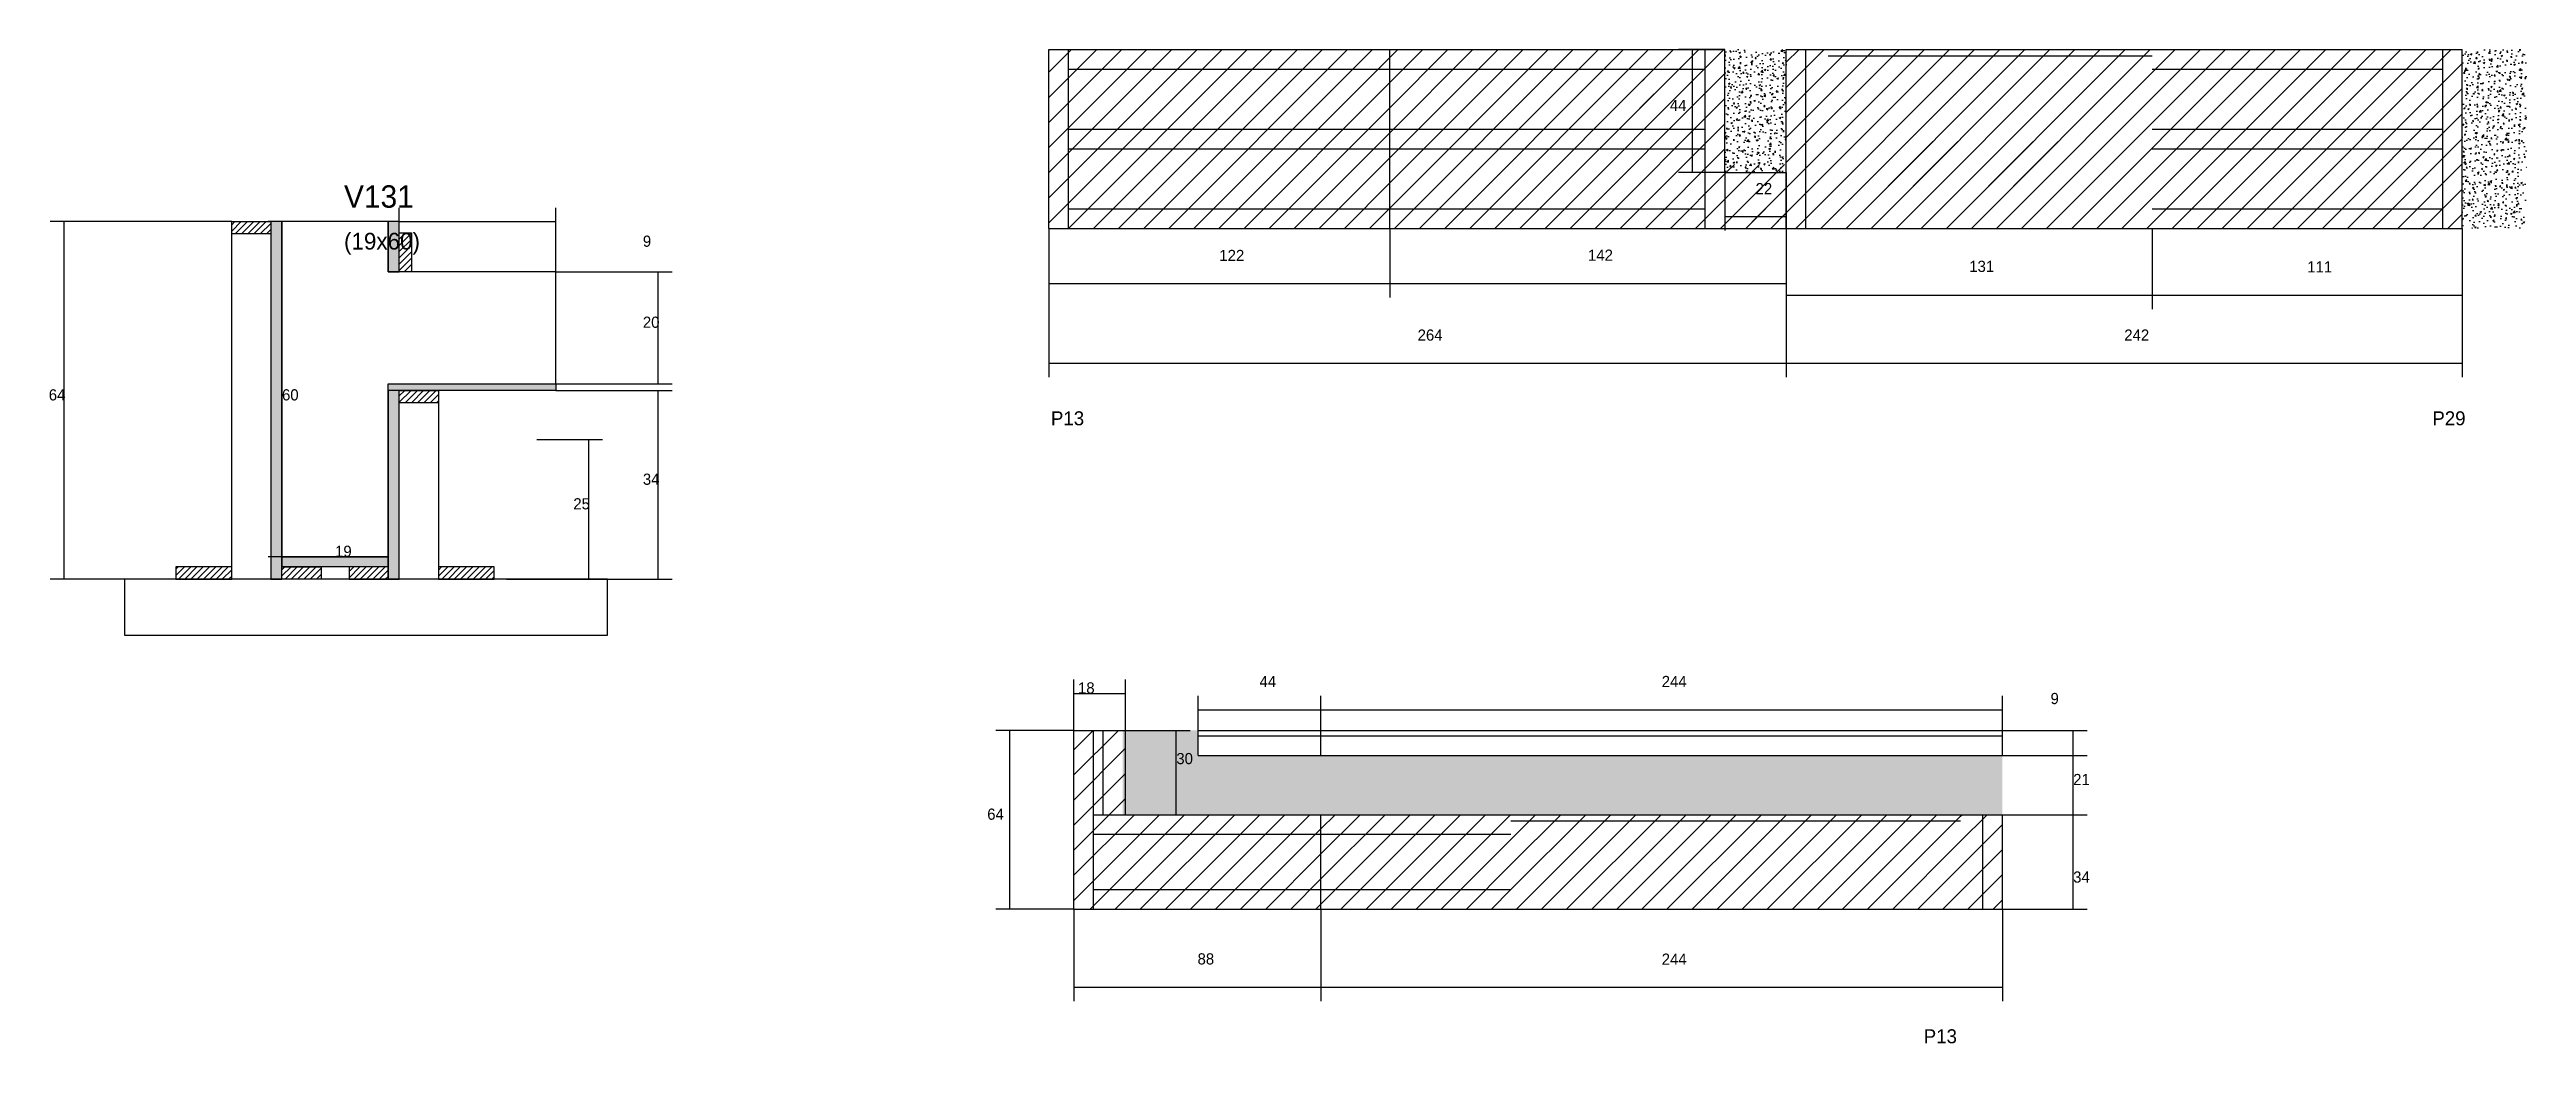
# Model space of a CAD drawing. Header units: metres. Extents: x -65046 to 21926, y -45195 to 1016.
# Drawn here: x 9495 to 10381, y -20094 to -19738 of the extents above; entities that cross this region are included whole.
import ezdxf

# ---------------------------------------------------------------- set-up
doc = ezdxf.new("R2010")
doc.units = ezdxf.units.M
for name, color, linetype in [('CONCRETO', 251, 'Continuous'), ('COTA', 241, 'Continuous'), ('Hachura', 253, 'Continuous'), ('Madeira', 126, 'Continuous'), ('NOMENCLATURA', 7, 'Continuous'), ('Painéis', 200, 'Continuous'), ('SARR_2.2x7', 40, 'Continuous'), ('Texto Seção', 7, 'Continuous')]:
    doc.layers.add(name, color=color, linetype=linetype)

msp = doc.modelspace()

# ---------------------------------------------------------------- texts
at = {"layer": 'COTA'}
for s, p in [('44', (10074.7, -19760.4)), ('22', (10105.4, -19790.2)), ('9', (9707, -19809)), ('122', (9913.4, -19814.1)), ('142', (10045.4, -19814)), ('131', (10181.9, -19818)), ('111', (10302.9, -19818.2)), ('20', (9707, -19838)), ('264', (9984.4, -19842.6)), ('242', (10237.4, -19842.6)), ('64', (9494.3, -19864)), ('60', (9577.8, -19864)), ('34', (9707, -19894.2)), ('25', (9682.1, -19903)), ('19', (9596.8, -19920)), ('18', (9862.8, -19968.9)), ('44', (9927.8, -19966.6)), ('244', (10071.8, -19966.6)), ('9', (10211, -19972.7)), ('30', (9898, -19994.2)), ('21', (10219.1, -20001.7)), ('64', (9830.3, -20014.1)), ('34', (10219.1, -20036.6)), ('88', (9905.6, -20065.9)), ('244', (10071.8, -20066))]:
    msp.add_text(s, height=4, dxfattribs=at).set_placement(p)
at = {"layer": 'NOMENCLATURA'}
for s, p in [('P13', (9853.1, -19872.9)), ('P29', (10347.7, -19872.9)), ('P13', (10165.6, -20094.1))]:
    msp.add_text(s, height=5, dxfattribs=at).set_placement(p)
at = {"layer": 'Texto Seção'}
for s, height, p in [('V131', 8, (9600, -19795)), ('(19x60)', 6, (9600, -19810))]:
    msp.add_text(s, height=height, dxfattribs=at).set_placement(p)

# ---------------------------------------------------------------- hatches: boundary and pattern name
at = {"layer": 'COTA'}
h = msp.add_hatch(dxfattribs=at)
h.set_pattern_fill('AR-CONC', scale=0.03)
h.paths.add_polyline_path([(10094.4, -19782.4), (10116.4, -19782.4), (10116.4, -19782.4), (10116.4, -19738.4), (10116.4, -19738.4), (10094.4, -19738.4), (10094.4, -19738.4), (10094.4, -19782.4)])
h = msp.add_hatch(dxfattribs=at)
h.set_pattern_fill('AR-CONC', scale=0.03)
h.paths.add_polyline_path([(10358.4, -19802.4), (10381.4, -19802.4), (10381.4, -19738.4), (10358.4, -19738.4)])
h = msp.add_hatch(dxfattribs=at)
h.set_pattern_fill('AR-CONC', scale=0.03)
h.paths.add_polyline_path([(10193.8, -20012.3), (10193.8, -19991.1), (10193.8, -19991.1), (9905.8, -19991.1), (9905.8, -19991.1), (9905.8, -19982.1), (9905.8, -19982.1), (9878.8, -19982.1), (9878.8, -19982.1), (9878.8, -20012.3), (9878.8, -20012.3), (9905.8, -20012.3), (9905.8, -20012.3), (10193.8, -20012.3)])
at = {"layer": 'Hachura'}
h = msp.add_hatch(dxfattribs=at)
h.set_pattern_fill('ANSI31', scale=2)
h.paths.add_polyline_path([(9852.4, -19738.4), (9852.4, -19802.4), (9974.4, -19802.4), (9974.4, -19738.4)])
h = msp.add_hatch(dxfattribs=at)
h.set_pattern_fill('ANSI31', scale=2)
h.paths.add_polyline_path([(10116.4, -19802.4), (10116.4, -19782.4), (10094.4, -19782.4), (10094.4, -19738.4), (9974.4, -19738.4), (9974.4, -19802.4)])
h = msp.add_hatch(dxfattribs=at)
h.set_pattern_fill('ANSI31', scale=2)
h.paths.add_polyline_path([(10358.4, -19802.4), (10358.4, -19738.4), (10116.4, -19738.4), (10116.4, -19802.4)])
h = msp.add_hatch(dxfattribs=at)
h.set_pattern_fill('ANSI31', scale=2)
h.paths.add_polyline_path([(10084.5, -19771.2), (10084.5, -19749), (10084.5, -19749), (10064, -19749), (10064, -19749), (10064, -19771.2), (10064, -19771.2), (10084.5, -19771.2)])
h = msp.add_hatch(dxfattribs=at)
h.set_pattern_fill('ANSI31', scale=2)
h.paths.add_polyline_path([(10147.4, -19787.3), (10215, -19787.3), (10215, -19787.3), (10220.5, -19771.3), (10220.5, -19771.3), (10152.9, -19771.3), (10152.9, -19771.3), (10147.4, -19787.3)])
h = msp.add_hatch(dxfattribs=at)
h.set_pattern_fill('ANSI31', scale=2)
h.paths.add_polyline_path([(10095.2, -19800.1), (10116.2, -19800.1), (10116.2, -19800.1), (10116.2, -19779.5), (10116.2, -19779.5), (10095.2, -19779.5), (10095.2, -19779.5), (10095.2, -19800.1)])
h = msp.add_hatch(dxfattribs=at)
h.set_pattern_fill('ANSI31', scale=0.5)
h.paths.add_polyline_path([(9559.8, -19804.4), (9559.8, -19800), (9559.8, -19800), (9573.8, -19800), (9573.8, -19800), (9573.8, -19804.4), (9573.8, -19804.4), (9559.8, -19804.4)])
h = msp.add_hatch(color=8, dxfattribs=at)
h.dxf.hatch_style = 1
h.paths.add_polyline_path([(9577.8, -19800), (9573.8, -19800), (9573.8, -19800), (9573.8, -19928), (9573.8, -19928), (9577.8, -19928), (9577.8, -19928), (9577.8, -19800)])
h = msp.add_hatch(color=8, dxfattribs=at)
h.dxf.hatch_style = 1
h.paths.add_polyline_path([(9619.8, -19800), (9615.8, -19800), (9615.8, -19800), (9615.8, -19818), (9615.8, -19818), (9619.8, -19818), (9619.8, -19818), (9619.8, -19800)])
h = msp.add_hatch(dxfattribs=at)
h.set_pattern_fill('ANSI31', scale=0.5)
h.paths.add_polyline_path([(9619.8, -19804), (9624.2, -19804), (9624.2, -19804), (9624.2, -19818), (9624.2, -19818), (9619.8, -19818), (9619.8, -19818), (9619.8, -19804)])
h = msp.add_hatch(color=8, dxfattribs=at)
h.dxf.hatch_style = 1
h.paths.add_polyline_path([(9615.8, -19860.4), (9615.8, -19858), (9615.8, -19858), (9675.8, -19858), (9675.8, -19858), (9675.8, -19860.4), (9675.8, -19860.4), (9615.8, -19860.4)])
h = msp.add_hatch(color=8, dxfattribs=at)
h.dxf.hatch_style = 1
h.paths.add_polyline_path([(9619.8, -19860.4), (9615.8, -19860.4), (9615.8, -19860.4), (9615.8, -19928), (9615.8, -19928), (9619.8, -19928), (9619.8, -19928), (9619.8, -19860.4)])
h = msp.add_hatch(dxfattribs=at)
h.set_pattern_fill('ANSI31', scale=0.5)
h.paths.add_polyline_path([(9619.8, -19864.8), (9619.8, -19860.4), (9619.8, -19860.4), (9633.8, -19860.4), (9633.8, -19860.4), (9633.8, -19864.8), (9633.8, -19864.8), (9619.8, -19864.8)])
h = msp.add_hatch(dxfattribs=at)
h.set_pattern_fill('ANSI31', scale=0.5)
h.paths.add_polyline_path([(9559.8, -19928), (9559.8, -19923.6), (9559.8, -19923.6), (9539.8, -19923.6), (9539.8, -19923.6), (9539.8, -19928), (9539.8, -19928), (9559.8, -19928)])
h = msp.add_hatch(color=8, dxfattribs=at)
h.dxf.hatch_style = 1
h.paths.add_polyline_path([(9577.8, -19923.6), (9577.8, -19920), (9577.8, -19920), (9615.8, -19920), (9615.8, -19920), (9615.8, -19923.6), (9615.8, -19923.6), (9577.8, -19923.6)])
h = msp.add_hatch(dxfattribs=at)
h.set_pattern_fill('ANSI31', scale=0.5)
h.paths.add_polyline_path([(9577.8, -19928), (9577.8, -19923.6), (9577.8, -19923.6), (9591.8, -19923.6), (9591.8, -19923.6), (9591.8, -19928), (9591.8, -19928), (9577.8, -19928)])
h = msp.add_hatch(dxfattribs=at)
h.set_pattern_fill('ANSI31', scale=0.5)
h.paths.add_polyline_path([(9615.8, -19928), (9615.8, -19923.6), (9615.8, -19923.6), (9601.8, -19923.6), (9601.8, -19923.6), (9601.8, -19928), (9601.8, -19928), (9615.8, -19928)])
h = msp.add_hatch(dxfattribs=at)
h.set_pattern_fill('ANSI31', scale=0.5)
h.paths.add_polyline_path([(9653.8, -19928), (9653.8, -19923.6), (9653.8, -19923.6), (9633.8, -19923.6), (9633.8, -19923.6), (9633.8, -19928), (9633.8, -19928), (9653.8, -19928)])
h = msp.add_hatch(dxfattribs=at)
h.set_pattern_fill('ANSI31', scale=2)
h.paths.add_polyline_path([(9905.8, -20012.3), (9879.8, -20012.3), (9879.8, -19982.1), (9861.3, -19982.1), (9861.3, -20046.1), (9879.8, -20046.1), (9905.8, -20046.1), (9949.8, -20046.1), (9949.8, -20012.3)])
h = msp.add_hatch(dxfattribs=at)
h.set_pattern_fill('ANSI31', scale=2)
h.paths.add_polyline_path([(10017.8, -20046.1), (10017.8, -20012.3), (9949.8, -20012.3), (9949.8, -20046.1)])
h = msp.add_hatch(dxfattribs=at)
h.set_pattern_fill('ANSI31', scale=2)
h.paths.add_polyline_path([(10178.8, -20046.1), (10178.8, -20012.3), (10017.8, -20012.3), (10017.8, -20046.1)])
h = msp.add_hatch(dxfattribs=at)
h.set_pattern_fill('ANSI31', scale=2)
h.paths.add_polyline_path([(10193.8, -20012.3), (10178.8, -20012.3), (10178.8, -20046.1), (10193.8, -20046.1)])

# ---------------------------------------------------------------- linework, layer by layer
at = {"layer": 'CONCRETO'}
msp.add_lwpolyline([(9615.8, -19858), (9675.8, -19858), (9675.8, -19818), (9615.8, -19818), (9615.8, -19800), (9577.8, -19800), (9577.8, -19923.6), (9577.8, -19923.6), (9577.8, -19920), (9615.8, -19920)], close=True, dxfattribs=at)
at = {"layer": 'COTA'}
for p, q in [((10094.4, -19738.4), (10077.8, -19738.4)), ((10082.8, -19782.4), (10082.8, -19738.4)), ((10094.4, -19782.4), (10077.8, -19782.4)), ((10094.4, -19782.4), (10094.4, -19803.2)), ((10116.4, -19782.4), (10116.4, -19803.2)), ((9559.8, -19800), (9494.8, -19800)), ((9499.8, -19928), (9499.8, -19800)), ((9615.8, -19800), (9572.8, -19800)), ((9577.8, -19920), (9577.8, -19800)), ((9619.8, -19800), (9619.8, -19795)), ((9619.8, -19800), (9675.8, -19800)), ((9675.8, -19818), (9675.8, -19795)), ((9852.4, -19802.4), (9852.4, -19855.7)), ((9852.4, -19802.4), (9852.4, -19827.1)), ((9974.4, -19802.4), (9974.4, -19827.1)), ((9974.4, -19802.4), (9974.4, -19827.1)), ((10094.4, -19798.2), (10116.4, -19798.2)), ((10116.4, -19802.4), (10116.4, -19855.7)), ((10116.4, -19802.4), (10116.4, -19855.7)), ((10116.4, -19802.4), (10116.4, -19827.1)), ((10116.4, -19802.4), (10116.4, -19831.3)), ((10247.4, -19802.4), (10247.4, -19831.3)), ((10247.4, -19802.4), (10247.4, -19831.3)), ((10358.4, -19802.4), (10358.4, -19855.7)), ((10358.4, -19802.4), (10358.4, -19831.3)), ((9675.8, -19818), (9717.5, -19818)), ((9712.5, -19858), (9712.5, -19818)), ((9852.4, -19822.1), (9974.4, -19822.1)), ((9974.4, -19822.1), (10116.4, -19822.1)), ((10116.4, -19826.3), (10247.4, -19826.3)), ((10247.4, -19826.3), (10358.4, -19826.3)), ((9852.4, -19850.7), (10116.4, -19850.7)), ((10116.4, -19850.7), (10358.4, -19850.7)), ((9675.8, -19858), (9717.5, -19858)), ((9675.8, -19860.4), (9717.5, -19860.4)), ((9712.5, -19928), (9712.5, -19860.4)), ((9669.1, -19878), (9692.6, -19878)), ((9687.6, -19928), (9687.6, -19878)), ((9577.8, -19928), (9577.8, -19915)), ((9615.8, -19928), (9615.8, -19915)), ((9615.8, -19920), (9572.8, -19920)), ((9577.8, -19920), (9615.8, -19920)), ((9559.8, -19928), (9494.8, -19928)), ((9658.2, -19928), (9717.5, -19928)), ((9669.1, -19928), (9692.6, -19928)), ((9861.3, -19982.1), (9861.3, -19963.9)), ((9861.3, -19968.9), (9879.8, -19968.9)), ((9879.8, -19982.1), (9879.8, -19963.9)), ((9905.8, -19982.1), (9905.8, -19969.7)), ((9949.8, -19982.1), (9949.8, -19969.7)), ((9949.8, -19982.1), (9949.8, -19969.7)), ((10193.8, -19982.1), (10193.8, -19969.7)), ((9905.8, -19974.7), (9949.8, -19974.7)), ((9949.8, -19974.7), (10193.8, -19974.7)), ((9861.3, -19982.1), (9833.4, -19982.1)), ((9838.4, -20046.1), (9838.4, -19982.1)), ((9879.8, -19982.1), (9903, -19982.1)), ((9898, -20012.3), (9898, -19982.1)), ((10193.8, -19982.1), (10224.1, -19982.1)), ((10219.1, -19991.1), (10219.1, -19982.1)), ((10193.8, -19991.1), (10224.1, -19991.1)), ((10193.8, -19991.1), (10224.1, -19991.1)), ((10219.1, -20012.3), (10219.1, -19991.1)), ((9879.8, -20012.3), (9903, -20012.3)), ((10193.8, -20012.3), (10224.1, -20012.3)), ((10193.8, -20012.3), (10224.1, -20012.3)), ((10219.1, -20046.1), (10219.1, -20012.3)), ((9861.3, -20046.1), (9833.4, -20046.1)), ((9861.3, -20046.1), (9861.3, -20079)), ((9949.8, -20046.1), (9949.8, -20079)), ((9949.8, -20046.1), (9949.8, -20079)), ((10193.8, -20046.1), (10224.1, -20046.1)), ((10193.8, -20046.1), (10193.8, -20079)), ((9861.3, -20074), (9949.8, -20074)), ((9949.8, -20074), (10193.8, -20074))]:
    msp.add_line(p, q, dxfattribs=at)
at = {"layer": 'Madeira'}
for points in [[(9559.8, -19804.4), (9559.8, -19800), (9573.8, -19800), (9573.8, -19804.4)], [(9559.8, -19800), (9573.8, -19800), (9573.8, -19928), (9559.8, -19928)], [(9619.8, -19804), (9624.2, -19804), (9624.2, -19818), (9619.8, -19818)], [(9619.8, -19864.8), (9619.8, -19860.4), (9633.8, -19860.4), (9633.8, -19864.8)], [(9619.8, -19860.4), (9633.8, -19860.4), (9633.8, -19928), (9619.8, -19928)], [(9559.8, -19928), (9559.8, -19923.6), (9539.8, -19923.6), (9539.8, -19928)], [(9577.8, -19928), (9577.8, -19923.6), (9591.8, -19923.6), (9591.8, -19928)], [(9615.8, -19928), (9615.8, -19923.6), (9601.8, -19923.6), (9601.8, -19928)], [(9653.8, -19928), (9653.8, -19923.6), (9633.8, -19923.6), (9633.8, -19928)], [(9521.4, -19948), (9694.4, -19948), (9694.4, -19928), (9521.4, -19928)]]:
    msp.add_lwpolyline(points, close=True, dxfattribs=at)
at = {"layer": 'Painéis'}
for p, q in [((9852.4, -19738.4), (10094.4, -19738.4)), ((9852.4, -19802.4), (9852.4, -19738.4)), ((9974.4, -19802.4), (9974.4, -19738.4)), ((10094.4, -19782.4), (10094.4, -19738.4)), ((10116.4, -19738.4), (10358.4, -19738.4)), ((10116.4, -19802.4), (10116.4, -19738.4)), ((10358.4, -19802.4), (10358.4, -19738.4)), ((10094.4, -19782.4), (10116.4, -19782.4)), ((9852.4, -19802.4), (10358.4, -19802.4)), ((9615.8, -19858), (9675.8, -19858)), ((9577.8, -19920), (9615.8, -19920)), ((9861.3, -19982.1), (9879.8, -19982.1)), ((9861.3, -20046.1), (9861.3, -19982.1)), ((9879.8, -20012.3), (9879.8, -19982.1)), ((9905.8, -19982.1), (10193.8, -19982.1)), ((9905.8, -19991.1), (9905.8, -19982.1)), ((9949.8, -19991.1), (9949.8, -19982.1)), ((10193.8, -19991.1), (10193.8, -19982.1)), ((9905.8, -19991.1), (10193.8, -19991.1)), ((9879.8, -20012.3), (9905.8, -20012.3)), ((9905.8, -20012.3), (10193.8, -20012.3)), ((9949.8, -20046.1), (9949.8, -20012.3)), ((10193.8, -20046.1), (10193.8, -20012.3)), ((9861.3, -20046.1), (9879.8, -20046.1)), ((9879.8, -20046.1), (9905.8, -20046.1)), ((9905.8, -20046.1), (10193.8, -20046.1))]:
    msp.add_line(p, q, dxfattribs=at)
for points in [[(9577.8, -19800), (9573.8, -19800), (9573.8, -19928), (9577.8, -19928)], [(9619.8, -19800), (9615.8, -19800), (9615.8, -19818), (9619.8, -19818)], [(9615.8, -19860.4), (9615.8, -19858), (9675.8, -19858), (9675.8, -19860.4)], [(9619.8, -19860.4), (9615.8, -19860.4), (9615.8, -19928), (9619.8, -19928)], [(9577.8, -19923.6), (9577.8, -19920), (9615.8, -19920), (9615.8, -19923.6)]]:
    msp.add_lwpolyline(points, close=True, dxfattribs=at)
at = {"layer": 'SARR_2.2x7'}
for p, q in [((9859.4, -19802.4), (9859.4, -19738.4)), ((10087.4, -19802.4), (10087.4, -19738.4)), ((10123.4, -19802.4), (10123.4, -19738.4)), ((10131.4, -19740.6), (10247.4, -19740.6)), ((10351.4, -19802.4), (10351.4, -19738.4)), ((9859.4, -19745.4), (10087.4, -19745.4)), ((10247.4, -19745.4), (10351.4, -19745.4)), ((9859.4, -19766.9), (10087.4, -19766.9)), ((10247.4, -19766.9), (10351.4, -19766.9)), ((9859.4, -19773.9), (10087.4, -19773.9)), ((10247.4, -19773.9), (10351.4, -19773.9)), ((9859.4, -19795.4), (10087.4, -19795.4)), ((10247.4, -19795.4), (10351.4, -19795.4)), ((9868.3, -20046.1), (9868.3, -19982.1)), ((9871.8, -20012.3), (9871.8, -19982.1)), ((9905.8, -19984.1), (10193.8, -19984.1)), ((9868.3, -20012.3), (9879.8, -20012.3)), ((10017.8, -20014.5), (10178.8, -20014.5)), ((10186.8, -20046.1), (10186.8, -20012.3)), ((9868.3, -20019.3), (10017.8, -20019.3)), ((9868.3, -20039.1), (10017.8, -20039.1))]:
    msp.add_line(p, q, dxfattribs=at)

msp.set_redraw_order([(e.dxf.handle, doc.entitydb.next_handle()) for e in msp.query("TEXT MTEXT ATTDEF DIMENSION ARC_DIMENSION")])  # texts and dimensions are drawn at this point

doc.saveas('drawing.dxf')
